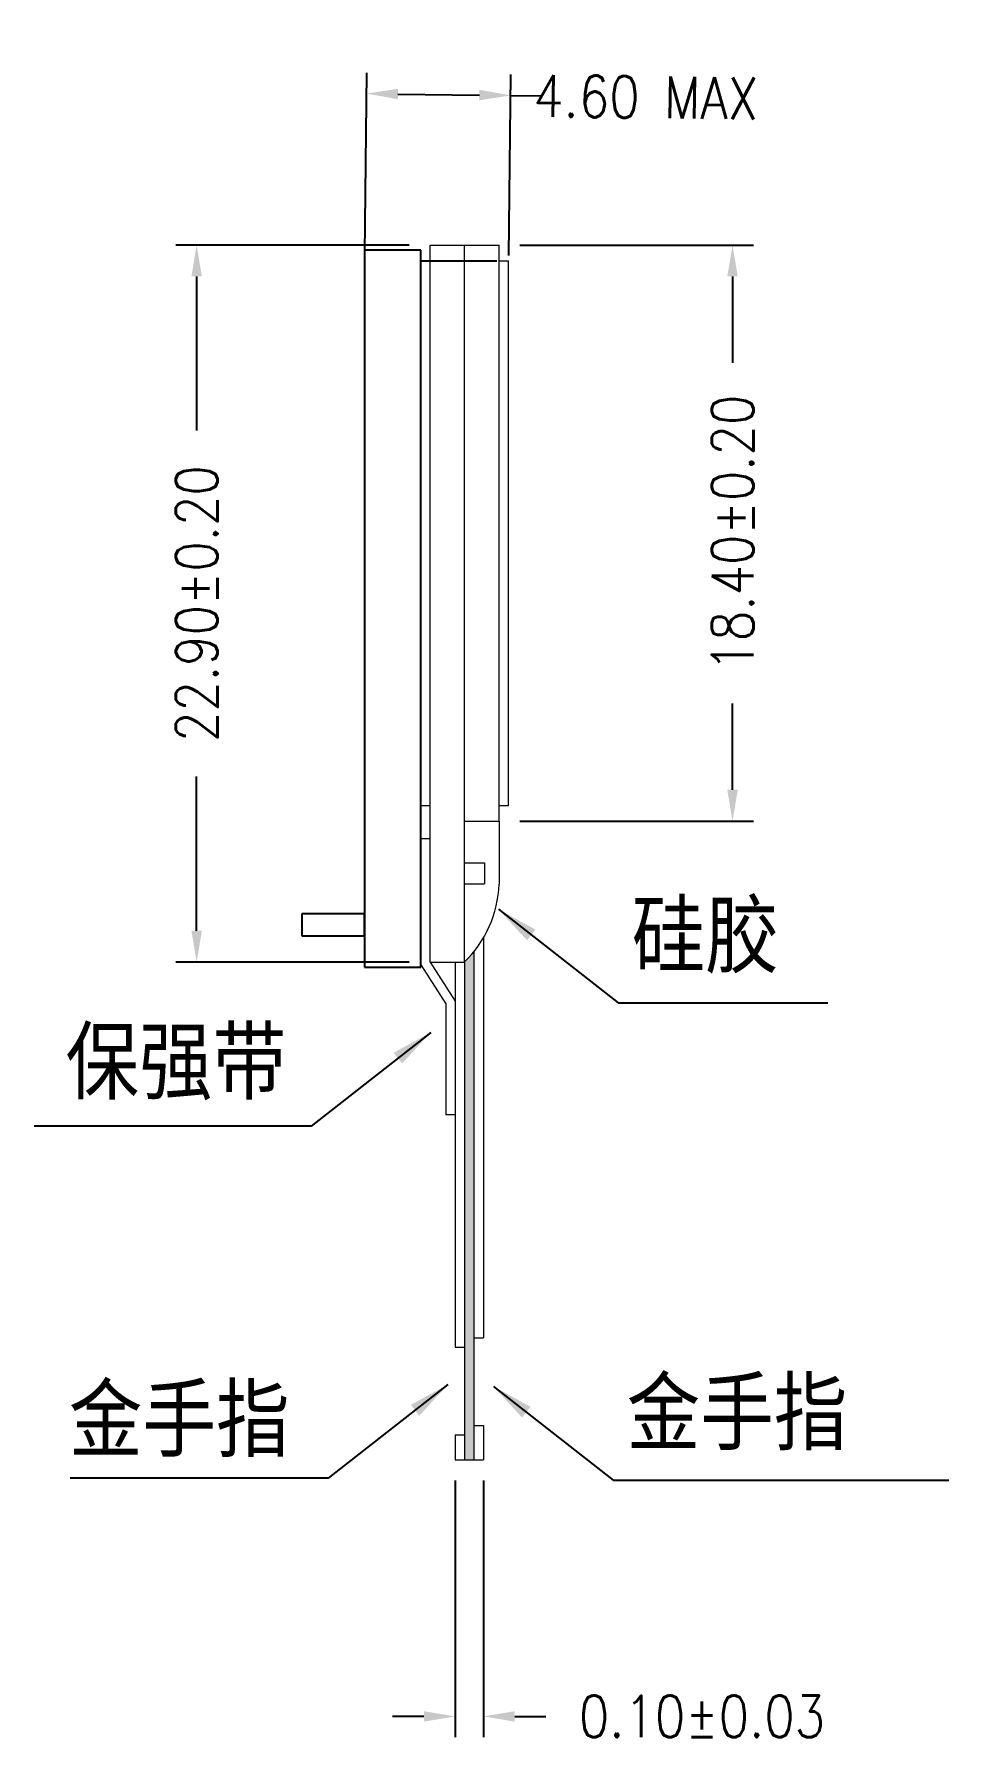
# Model space of a CAD drawing. Extents: x 612 to 1145, y -75 to 210.
# Drawn here: x 1100.9 to 1144.7, y 99.9 to 181.8 of the extents above; entities that cross this region are included whole.
import ezdxf

# ---------------------------------------------------------------- set-up
doc = ezdxf.new("R2010")
doc.units = 0
doc.layers.get('0').update_dxf_attribs({"linetype": 'CONTINUOUS'})
doc.layers.get('DEFPOINTS').update_dxf_attribs({"linetype": 'CONTINUOUS'})
doc.layers.add('Note', color=7, linetype='CONTINUOUS')
doc.layers.add('粗实线', color=7, linetype='CONTINUOUS', lineweight=18)
doc.layers.add('细实线', color=7, linetype='CONTINUOUS', lineweight=9)
doc.styles.get("Standard").update_dxf_attribs({"font": 'romans.shx', "width": 0.85})
doc.dimstyles.get("Standard").update_dxf_attribs({"dimtxt": 0.18, "dimasz": 0.18, "dimexe": 0.18, "dimexo": 0.0625, "dimgap": 0.09, "dimtad": 0, "dimtih": 1, "dimtoh": 1, "dimdec": 4, "dimzin": 0, "dimdsep": 46, "dimtxsty": 'Standard', "dimcen": 0.09, "dimadec": 0, "dimazin": 0, "dimtfac": 1, "dimtdec": 4, "dimtofl": 0, "dimtmove": 0, "dimatfit": 3, "dimfxl": 1, "dimtolj": 1, "dimtzin": 0, "dimarcsym": 0})
doc.dimstyles.new('STANDARD$0', dxfattribs={"dimtxt": 2, "dimasz": 1, "dimexe": 0.3, "dimexo": 0, "dimgap": 0.3, "dimtad": 0, "dimzin": 9, "dimdsep": 46, "dimtxsty": 'Standard', "dimcen": 0, "dimclrd": 256, "dimclre": 256, "dimclrt": 256, "dimadec": 1, "dimazin": 2, "dimtp": 0.2, "dimtm": 0.2, "dimtfac": 0.5, "dimtmove": 0, "dimatfit": 3, "dimfxl": 1, "dimarcsym": 0})

msp = doc.modelspace()

# ---------------------------------------------------------------- texts
at = {"layer": '细实线', "char_height": 3.04128, "attachment_point": 1}
for s, insert, width in [('{\\fFangSong_GB2312|b0|i0|c134|p49;硅胶}', (1129.53523326, 140.16191393), 10.3797970274), ('{\\fFangSong_GB2312|b0|i0|c134|p49;保强带}', (1102.4035138, 134.10048205), 17.9019423702), ('{\\fFangSong_GB2312|b0|i0|c134|p49;金手指}', (1102.56623446, 116.9736158), 17.9019423702), ('{\\fFangSong_GB2312|b0|i0|c134|p49;金手指}', (1129.29745376, 117.29818837), 19.1965689405)]:
    msp.add_mtext(s, dxfattribs=dict(at, insert=insert, width=width))

# ---------------------------------------------------------------- blocks, each defined once
blk = doc.blocks.new('*D93')
at = {"layer": 'DEFPOINTS', "color": 0}
for p in [(1119.882, 171.674), (1108.691, 137.324), (1119.882, 137.324)]:
    blk.add_point(p, dxfattribs=at)
at = {"layer": '细实线', "color": 0, "lineweight": -2}
for p, q in [((1118.882, 171.674), (1107.691, 171.674)), ((1108.691, 170.174), (1108.691, 162.785)), ((1108.691, 138.824), (1108.691, 146.213)), ((1118.882, 137.324), (1107.691, 137.324))]:
    blk.add_line(p, q, dxfattribs=at)
at = {"layer": '细实线', "color": 0}
for points in [[(1108.441, 170.174), (1108.941, 170.174), (1108.691, 171.674)], [(1108.441, 138.824), (1108.941, 138.824), (1108.691, 137.324)]]:
    blk.add_solid(points, dxfattribs=at)
at = {"layer": '细实线', "color": 0, "insert": (1108.691, 154.499), "char_height": 2, "attachment_point": 5, "rotation": 90}
blk.add_mtext('\\A1;22.90%%P0.20', dxfattribs=at)
blk = doc.blocks.new('*D94')
at = {"layer": 'DEFPOINTS', "color": 0}
for p in [(1123.182, 171.674), (1123.182, 144.074), (1134.372, 144.074)]:
    blk.add_point(p, dxfattribs=at)
at = {"layer": '细实线', "color": 0, "lineweight": -2}
for p, q in [((1124.182, 171.674), (1135.372, 171.674)), ((1134.372, 170.174), (1134.372, 166.038)), ((1134.372, 145.574), (1134.372, 149.71)), ((1124.182, 144.074), (1135.372, 144.074))]:
    blk.add_line(p, q, dxfattribs=at)
at = {"layer": '细实线', "color": 0}
for points in [[(1134.122, 170.174), (1134.622, 170.174), (1134.372, 171.674)], [(1134.122, 145.574), (1134.622, 145.574), (1134.372, 144.074)]]:
    blk.add_solid(points, dxfattribs=at)
at = {"layer": '细实线', "color": 0, "insert": (1134.372, 157.874), "char_height": 2, "attachment_point": 5, "rotation": 90}
blk.add_mtext('\\A1;18.40%%P0.20', dxfattribs=at)
blk = doc.blocks.new('*D95')
at = {"layer": 'DEFPOINTS', "color": 0}
for p in [(1123.74, 178.845), (1116.732, 170.265), (1123.632, 170.178)]:
    blk.add_point(p, dxfattribs=at)
at = {"layer": '细实线', "color": 0, "lineweight": -2}
for p, q in [((1116.745, 171.264), (1116.853, 179.931)), ((1123.644, 171.178), (1123.753, 179.845)), ((1118.34, 178.912), (1122.24, 178.864)), ((1123.74, 178.845), (1125.24, 178.826))]:
    blk.add_line(p, q, dxfattribs=at)
at = {"layer": '细实线', "color": 0}
for points in [[(1118.344, 179.162), (1118.337, 178.662), (1116.841, 178.931)], [(1122.237, 178.614), (1122.243, 179.114), (1123.74, 178.845)]]:
    blk.add_solid(points, dxfattribs=at)
at = {"layer": '细实线', "color": 0, "ltscale": 3.026371, "insert": (1130.216, 178.764), "char_height": 2, "attachment_point": 5, "rotation": 359.28297}
blk.add_mtext('\\A1;4.60 MAX', dxfattribs=at)
blk = doc.blocks.new('*D96')
at = {"layer": 'DEFPOINTS', "color": 0}
for p in [(1121.082, 113.474), (1122.432, 113.474), (1122.432, 101.178)]:
    blk.add_point(p, dxfattribs=at)
at = {"layer": '细实线', "color": 0, "lineweight": -2}
for p, q in [((1121.082, 112.474), (1121.082, 100.178)), ((1122.432, 112.474), (1122.432, 100.178)), ((1119.582, 101.178), (1118.082, 101.178)), ((1123.932, 101.178), (1125.432, 101.178))]:
    blk.add_line(p, q, dxfattribs=at)
at = {"layer": '细实线', "color": 0}
for points in [[(1119.582, 101.428), (1119.582, 100.928), (1121.082, 101.178)], [(1123.932, 101.428), (1123.932, 100.928), (1122.432, 101.178)]]:
    blk.add_solid(points, dxfattribs=at)
at = {"layer": '细实线', "color": 0, "insert": (1132.908, 101.178), "char_height": 2, "attachment_point": 5}
blk.add_mtext('\\A1;0.10%%P0.03', dxfattribs=at)

# ---------------------------------------------------------------- dimensions: what is measured, and where the dimension line sits
at = {"layer": '细实线'}
dim = msp.add_aligned_dim(p1=(1116.7321405, 170.26451634), p2=(1123.63170711, 170.17816698), distance=8.66735387, text='<> MAX', dimstyle='Standard', override={"dimtxt": 2, "dimasz": 1.5, "dimexe": 1, "dimexo": 1, "dimgap": 1, "dimtih": 0, "dimtoh": 0, "dimdec": 2, "dimlfac": 0.666667, "dimcen": 1, "dimadec": 1, "dimfxl": 0.5}, dxfattribs=at)
dim.commit()
dim.dimension.update_dxf_attribs({"geometry": '*D95', "text_midpoint": (1130.2162595, 178.76379271)})
for base, p1, p2, picture, middle in [((1108.69147923, 137.32389099), (1119.88170711, 171.67389099), (1119.88170711, 137.32389099), '*D93', (1108.69147923, 154.49889099)), ((1134.37193499, 144.07389099), (1123.18170711, 171.67389099), (1123.18170711, 144.07389099), '*D94', (1134.37193499, 157.87389099))]:
    dim = msp.add_linear_dim(base=base, p1=p1, p2=p2, angle=90, text='<>%%P0.20', dimstyle='Standard', override={"dimtxt": 2, "dimasz": 1.5, "dimexe": 1, "dimexo": 1, "dimgap": 1, "dimtih": 0, "dimtoh": 0, "dimdec": 2, "dimlfac": 0.666667, "dimcen": 1, "dimadec": 1, "dimfxl": 0.5}, dxfattribs=at)
    dim.commit()
    dim.dimension.update_dxf_attribs({"geometry": picture, "text_midpoint": middle})
dim = msp.add_linear_dim(base=(1122.43170711, 101.17795302), p1=(1121.08170711, 113.47389099), p2=(1122.43170711, 113.47389099), text='0.10%%P0.03', dimstyle='STANDARD$0', override={"dimasz": 1.5, "dimexe": 1, "dimexo": 1, "dimgap": 1, "dimlfac": 0.666667, "dimzin": 0, "dimcen": 1, "dimclrd": 0, "dimclre": 0, "dimclrt": 0, "dimazin": 0, "dimtp": 0, "dimtm": 0, "dimtfac": 1, "dimtdec": 4, "dimtofl": 0, "dimfxl": 0.5, "dimtolj": 1, "dimtzin": 0}, dxfattribs=at)
dim.commit()
dim.dimension.update_dxf_attribs({"geometry": '*D96', "text_midpoint": (1132.90789759, 101.17795302)})

# ---------------------------------------------------------------- hatches: boundary and pattern name
at = {"layer": '粗实线'}
msp.add_hatch(color=256, dxfattribs=at).paths.add_polyline_path([(1121.98170711, 137.82746308, -0.0308910711), (1121.53170711, 137.33755328), (1121.53170711, 113.47389099), (1121.98170711, 113.47389099)])

# ---------------------------------------------------------------- linework, layer by layer
msp.add_line((1119.43170711, 170.92389099), (1123.07189522, 170.92389099))
at = {"color": 3}
msp.add_line((1113.73262203, 139.62899529), (1113.73262203, 138.57916383), dxfattribs=at)
at = {"layer": 'Note', "color": 3, "linetype": 'ByBlock'}
for p, q in [((1116.7321405, 171.42389099), (1116.7321405, 137.0794046)), ((1119.43170711, 171.42389099), (1116.7321405, 171.42389099)), ((1119.43170711, 137.0794046), (1119.43170711, 171.42389099)), ((1116.7321405, 139.62899529), (1113.73262203, 139.62899529)), ((1116.7321405, 138.57916383), (1116.7321405, 139.62899529)), ((1113.73262203, 138.57916383), (1116.7321405, 138.57916383)), ((1116.7321405, 137.0794046), (1119.43170711, 137.0794046))]:
    msp.add_line(p, q, dxfattribs=at)
at = {"layer": '粗实线'}
for p, q in [((1119.88170711, 171.67389099), (1123.18170711, 171.67389099)), ((1119.88170711, 137.32389099), (1119.88170711, 171.67389099)), ((1121.53170711, 137.32389099), (1121.53170711, 171.67389099)), ((1123.18170711, 144.07389099), (1123.18170711, 171.67389099)), ((1119.43170711, 170.92389099), (1119.88170711, 170.92389099)), ((1119.43170711, 144.82389099), (1119.43170711, 170.92389099)), ((1123.18170711, 170.92389099), (1123.63170711, 170.92389099)), ((1123.63170711, 144.82389099), (1123.63170711, 170.92389099)), ((1119.43170711, 144.82389099), (1119.88170711, 144.82389099)), ((1123.18170711, 144.82389099), (1123.63170711, 144.82389099)), ((1121.53170711, 144.07389099), (1123.18170711, 144.07389099)), ((1123.18170711, 144.07389099), (1123.18170711, 141.05152475)), ((1119.43170711, 137.19201691), (1119.43170711, 143.22713988)), ((1119.88170711, 143.22713988), (1119.43170711, 143.22713988)), ((1121.53170711, 142.06957124), (1122.4828139, 142.06957124)), ((1122.4828139, 142.06957124), (1122.4828139, 141.06457124)), ((1121.53170711, 141.06457124), (1122.4828139, 141.06457124)), ((1122.43170711, 138.47400456), (1122.43170711, 119.32389099)), ((1121.98170711, 137.82746308), (1121.98170711, 113.47389099)), ((1119.43170711, 137.19201691), (1120.63170711, 135.32044141)), ((1119.88170711, 137.32389099), (1121.53170711, 137.32389099)), ((1119.88170711, 137.32389099), (1121.08170711, 135.45231549)), ((1121.08170711, 137.32389099), (1121.08170711, 118.87389099)), ((1121.53170711, 137.32389099), (1121.53170711, 113.47389099)), ((1120.63170711, 135.32044141), (1120.63170711, 130.00299078)), ((1121.08170711, 130.00299078), (1120.63170711, 130.00299078)), ((1121.08170711, 118.87389099), (1121.53170711, 118.87389099)), ((1121.98170711, 119.32389099), (1122.43170711, 119.32389099)), ((1121.98170711, 115.12389099), (1122.43170711, 115.12389099)), ((1122.43170711, 115.12389099), (1122.43170711, 113.47389099)), ((1121.08170711, 114.67389099), (1121.08170711, 113.47389099)), ((1121.08170711, 114.67389099), (1121.53170711, 114.67389099)), ((1121.08170711, 113.47389099), (1122.43170711, 113.47389099))]:
    msp.add_line(p, q, dxfattribs=at)
msp.add_arc((1117.79567336, 141.22086198), 5.38869509, 313.6827377676, 358.1992103589, dxfattribs=at)

msp.set_redraw_order([(e.dxf.handle, doc.entitydb.next_handle()) for e in msp.query("TEXT MTEXT ATTDEF DIMENSION ARC_DIMENSION")])  # texts and dimensions are drawn at this point

# ---------------------------------------------------------------- leaders
at = {"layer": '细实线'}
for points in [[(1123.14929989, 139.85310893), (1128.88483012, 135.36690053), (1138.93814438, 135.36690053)], [(1119.91025743, 133.95060373), (1114.1747272, 129.46439533), (1100.90583947, 129.46439533)], [(1120.7338403, 117.07757373), (1114.99831008, 112.59136533), (1102.63616556, 112.59136533)], [(1122.91152039, 116.98938338), (1128.64705061, 112.50317498), (1144.73625037, 112.50317498)]]:
    msp.add_leader(points, dimstyle='Standard', override={"dimasz": 2, "dimexe": 0.3, "dimgap": 0.3, "dimzin": 1, "dimtxsty": 'Standard', "dimcen": 0, "dimclrd": 256, "dimclre": 256, "dimclrt": 256, "dimadec": 1, "dimazin": 2, "dimtp": 0.2, "dimtm": 0.2, "dimtfac": 0.5, "dimtofl": 1, "dimtolj": 0, "dimtzin": 8}, dxfattribs=at)

doc.saveas('drawing.dxf')
